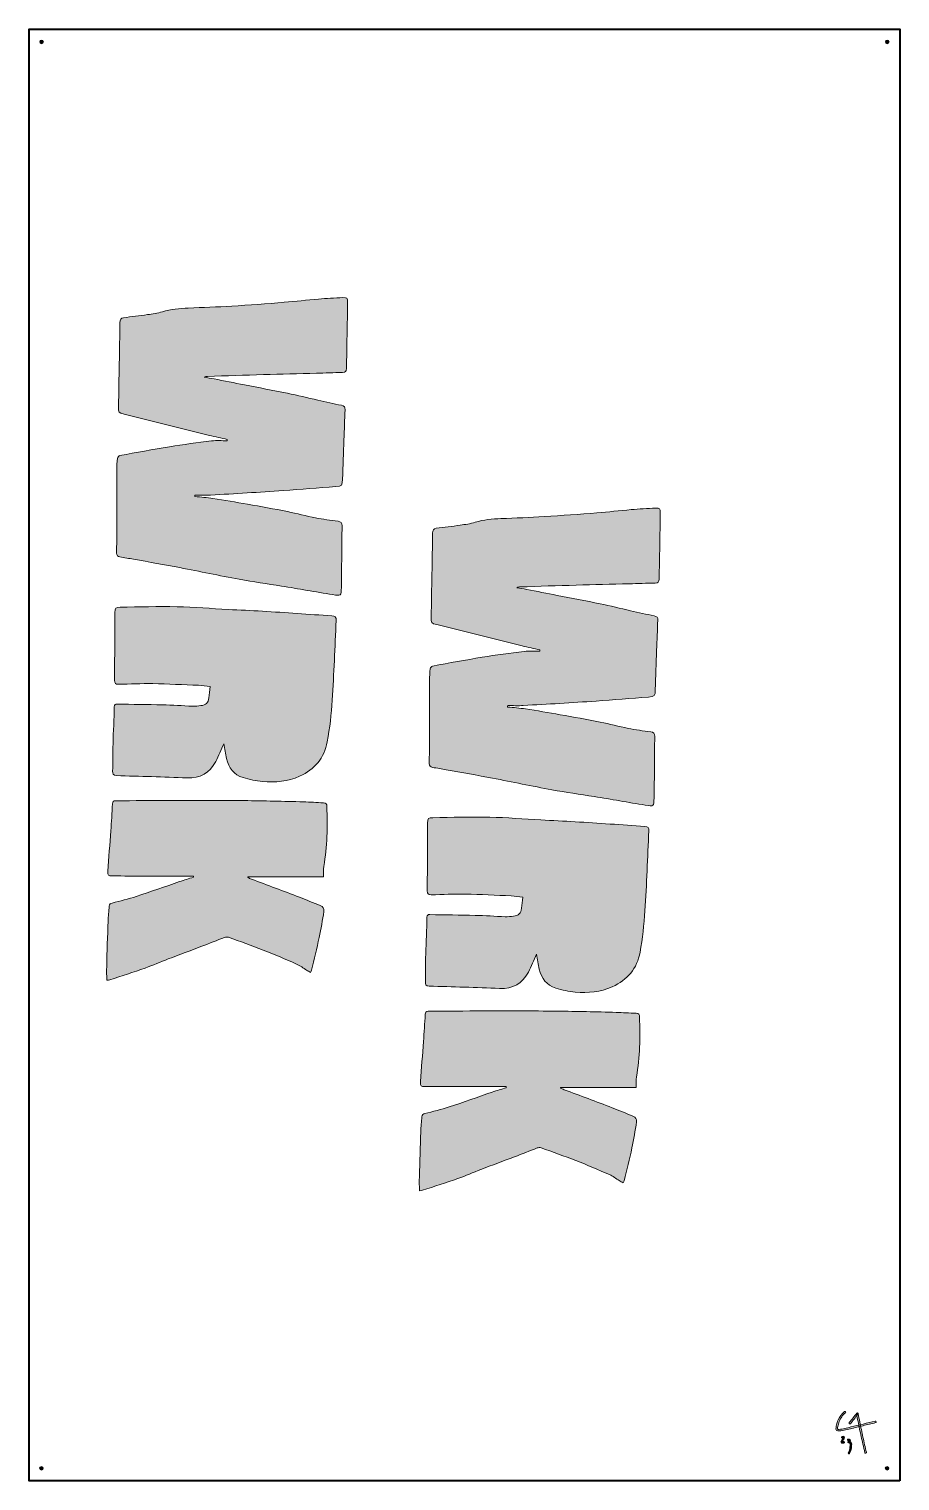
# Model space of a CAD drawing. Header units: millimetres. Extents: x 0 to 1200, y -2000 to 0.
import ezdxf

# ---------------------------------------------------------------- set-up
doc = ezdxf.new("R2010")
doc.units = ezdxf.units.MM
doc.header["$MEASUREMENT"] = 0
for name, color, linetype, lineweight in [('2023-007', 7, 'Continuous', 0), ('Bounding Box', 7, 'Continuous', 0), ('Screws', 7, 'Continuous', 0)]:
    doc.layers.add(name, color=color, linetype=linetype, lineweight=lineweight)

# ---------------------------------------------------------------- blocks, each defined once
blk = doc.blocks.new('Block_0')
at = {"layer": '2023-007', "true_color": 0x000000, "transparency": 33554687}
h = blk.add_hatch(color=18, dxfattribs=at)
h.dxf.hatch_style = 2
edge = h.paths.add_edge_path()
edge.add_spline(control_points=[(273.4, -565.5), (265.1, -563.6), (256.9, -562), (248.7, -559.9), (209.5, -550.2), (170.4, -540.5), (131.3, -530.6), (123.5, -528.6), (123.4, -528.5), (123.5, -520.5), (123.7, -500.6), (124.1, -480.8), (124.5, -460.9), (124.8, -442.1), (125.3, -423.4), (125.5, -404.6), (125.5, -400.7), (126.8, -398.4), (130.5, -397.9), (141.4, -396.4), (152.4, -395.2), (163.4, -393.6), (170.3, -392.6), (177.4, -391.7), (184, -389.6), (195.7, -386), (207.6, -385.1), (219.6, -384.6), (239.5, -383.7), (259.5, -383), (279.4, -381.8), (303.5, -380.3), (327.7, -378.6), (351.8, -376.6), (367.5, -375.4), (383.1, -373.5), (398.8, -372.2), (410, -371.2), (421.3, -370.6), (432.5, -370.1), (438.4, -369.9), (439.3, -370.8), (439.2, -376.5), (438.7, -407), (438.1, -437.5), (437.5, -468), (437.5, -471.6), (436.1, -473.3), (432.1, -473.3), (420.1, -473.5), (408.1, -474), (396.1, -474.3), (371.8, -475), (347.5, -475.5), (323.2, -476.2), (297.5, -477), (271.8, -477.8), (246.1, -478.7), (244.6, -478.7), (243.1, -478.9), (241.5, -479.7), (246, -480.5), (250.6, -481.2), (255.1, -482.1), (269, -484.8), (283, -487.6), (297, -490.3), (316.7, -494.2), (336.4, -497.9), (356.1, -501.9), (370.2, -504.8), (384.2, -508.2), (398.2, -511.4), (409.1, -513.8), (419.9, -516.4), (430.7, -518.5), (434.6, -519.2), (435.8, -521), (435.7, -524.5), (435.1, -538.3), (434.6, -552.1), (434.1, -566), (433.4, -584), (432.7, -602), (432.1, -620.1), (431.8, -629.2), (431.7, -629.6), (422.8, -630.3), (398.7, -632.3), (374.7, -634.3), (350.6, -635.9), (317.2, -638.2), (283.8, -640.2), (250.4, -642.1), (243.2, -642.5), (236, -642.1), (228.8, -642.1), (228.8, -642.8), (228.8, -643.5), (228.8, -644.1), (237, -645), (245.4, -645.5), (253.6, -646.7), (269.4, -649.1), (285.3, -651.9), (301, -654.7), (319.5, -658), (338, -661.2), (356.4, -664.9), (369.3, -667.5), (382, -671), (394.9, -673.5), (405.2, -675.5), (415.6, -676.9), (426, -678.2), (430.1, -678.8), (431.6, -680.4), (431.5, -684.6), (431.1, -712.9), (431, -741.2), (430.5, -769.4), (430.3, -781.2), (429.9, -781.2), (418.5, -779.3), (394.9, -775.4), (371.5, -771.3), (347.9, -767.4), (328.5, -764.2), (309, -761.7), (289.7, -758.1), (262.4, -753.1), (235.3, -747.3), (208.1, -742.1), (186.8, -738.1), (165.6, -734.4), (144.3, -730.5), (138, -729.4), (131.6, -728.3), (125.2, -727.3), (122.2, -726.8), (120.9, -725.1), (120.9, -722.1), (121, -683.9), (120.9, -645.7), (121.1, -607.5), (121.1, -602.1), (121.5, -596.7), (122.1, -591.3), (122.3, -589.9), (124.1, -588), (125.4, -587.7), (148.1, -583.5), (170.8, -579.3), (193.6, -575.6), (212.9, -572.5), (232.2, -569.8), (251.6, -567.5), (258.6, -566.6), (265.9, -567.3), (273.1, -567.3), (273.2, -566.7), (273.3, -566.1), (273.4, -565.5)], knot_values=[0, 0, 0, 0, 1, 1, 1, 2, 2, 2, 3, 3, 3, 4, 4, 4, 5, 5, 5, 6, 6, 6, 7, 7, 7, 8, 8, 8, 9, 9, 9, 10, 10, 10, 11, 11, 11, 12, 12, 12, 13, 13, 13, 14, 14, 14, 15, 15, 15, 16, 16, 16, 17, 17, 17, 18, 18, 18, 19, 19, 19, 20, 20, 20, 21, 21, 21, 22, 22, 22, 23, 23, 23, 24, 24, 24, 25, 25, 25, 26, 26, 26, 27, 27, 27, 28, 28, 28, 29, 29, 29, 30, 30, 30, 31, 31, 31, 32, 32, 32, 33, 33, 33, 34, 34, 34, 35, 35, 35, 36, 36, 36, 37, 37, 37, 38, 38, 38, 39, 39, 39, 40, 40, 40, 41, 41, 41, 42, 42, 42, 43, 43, 43, 44, 44, 44, 45, 45, 45, 46, 46, 46, 47, 47, 47, 48, 48, 48, 49, 49, 49, 50, 50, 50, 51, 51, 51, 52, 52, 52, 53, 53, 53, 54, 54, 54, 54], degree=3, periodic=0)
h = blk.add_hatch(color=18, dxfattribs=at)
h.dxf.hatch_style = 2
edge = h.paths.add_edge_path()
edge.add_spline(control_points=[(268.5, -984.6), (264.7, -993.1), (261.5, -1001.3), (257.4, -1009.1), (249.1, -1025), (236, -1032.6), (217.7, -1031.8), (185.3, -1030.3), (152.9, -1029.5), (120.5, -1028.6), (115.9, -1028.5), (115.4, -1025.8), (115.4, -1022.4), (115.5, -1009.8), (115.6, -997.2), (115.9, -984.6), (116.4, -967.6), (117.2, -950.6), (117.7, -933.7), (117.8, -930.6), (118.9, -929.9), (121.8, -930), (142.5, -930.4), (163.2, -930.6), (184, -931.1), (197.8, -931.5), (211.5, -932.4), (225.3, -932.9), (229.2, -933.1), (233.1, -932.6), (237, -932.2), (243.9, -931.3), (247, -928.3), (248, -921.3), (248.8, -916.4), (249.2, -911.5), (249.9, -905.9), (244.3, -905.3), (239, -904.5), (233.7, -904.2), (212.7, -903.3), (191.7, -902.3), (170.7, -901.9), (155, -901.7), (139.2, -902.3), (123.5, -902.8), (119.3, -902.9), (118, -901.4), (118, -897.3), (118.2, -866.2), (118.3, -835.1), (118.5, -803.9), (118.5, -797.4), (119.3, -796.6), (125.8, -796.5), (151.9, -796.2), (178, -795.3), (204.1, -795.9), (227.7, -796.3), (251.2, -798.4), (274.7, -799.7), (290.4, -800.5), (306.2, -801.1), (321.9, -802.1), (353.8, -804.1), (385.7, -806.4), (417.6, -808.5), (421.9, -808.8), (423.6, -810.3), (423.4, -814.8), (421.5, -851.5), (420.3, -888.2), (418, -924.7), (416.8, -943.9), (414.4, -963.1), (411.1, -981.9), (407.2, -1004.4), (393.7, -1019.9), (373, -1029.4), (356.6, -1036.8), (339.4, -1038.3), (321.9, -1036.7), (312.9, -1035.9), (303.9, -1033.9), (295.2, -1031.3), (282.3, -1027.5), (275.4, -1017.7), (272.3, -1005.2), (270.7, -998.5), (269.8, -991.7), (268.5, -984.6)], knot_values=[0, 0, 0, 0, 1, 1, 1, 2, 2, 2, 3, 3, 3, 4, 4, 4, 5, 5, 5, 6, 6, 6, 7, 7, 7, 8, 8, 8, 9, 9, 9, 10, 10, 10, 11, 11, 11, 12, 12, 12, 13, 13, 13, 14, 14, 14, 15, 15, 15, 16, 16, 16, 17, 17, 17, 18, 18, 18, 19, 19, 19, 20, 20, 20, 21, 21, 21, 22, 22, 22, 23, 23, 23, 24, 24, 24, 25, 25, 25, 26, 26, 26, 27, 27, 27, 28, 28, 28, 29, 29, 29, 30, 30, 30, 30], degree=3, periodic=0)
h = blk.add_hatch(color=18, dxfattribs=at)
h.dxf.hatch_style = 2
edge = h.paths.add_edge_path()
edge.add_spline(control_points=[(406.1, -1168), (370.9, -1168), (336.3, -1168), (301.8, -1168), (301.7, -1168.3), (301.6, -1168.6), (301.5, -1168.9), (303.3, -1169.7), (304.9, -1170.5), (306.7, -1171.2), (328.7, -1179.5), (350.7, -1187.6), (372.7, -1196), (382.4, -1199.7), (391.8, -1203.8), (401.5, -1207.6), (405.2, -1209.1), (407.1, -1211.8), (406.4, -1215.7), (404.5, -1227.6), (402.6, -1239.6), (400, -1251.5), (396.8, -1266.6), (392.9, -1281.6), (389.3, -1296.6), (389.1, -1297.4), (388.6, -1298.2), (388.1, -1299.6), (386.1, -1298.5), (384.3, -1297.5), (382.6, -1296.5), (378, -1293.7), (373.7, -1290.3), (368.9, -1288.2), (353.7, -1281.5), (338.4, -1275), (322.9, -1268.9), (307, -1262.7), (290.9, -1257), (274.9, -1251.2), (273.3, -1250.7), (271.2, -1250.9), (269.7, -1251.5), (259.2, -1255.4), (248.7, -1259.6), (238.3, -1263.6), (222.8, -1269.5), (207.4, -1275.2), (192, -1281.1), (181.3, -1285.2), (170.9, -1289.9), (160.2, -1293.6), (144.1, -1299.3), (127.8, -1304.5), (111.6, -1309.8), (110.3, -1310.2), (108.9, -1310.2), (107.2, -1310.5), (107.2, -1303.8), (107, -1297.5), (107.2, -1291.3), (107.7, -1270.5), (108.3, -1249.8), (109.1, -1229.1), (109.3, -1222.2), (110.2, -1215.3), (110.5, -1208.4), (110.6, -1205.4), (112.4, -1204.8), (114.7, -1204.1), (125.8, -1201.2), (137.1, -1198.6), (148, -1195), (168, -1188.5), (187.7, -1181.4), (207.6, -1174.6), (213.9, -1172.4), (220.3, -1170.5), (226.7, -1168.5), (226.7, -1168), (226.7, -1167.5), (226.7, -1167), (219, -1167), (211.4, -1167), (203.8, -1167), (174.3, -1167), (144.9, -1166.9), (115.4, -1166.8), (108.7, -1166.8), (108.4, -1166.7), (108.9, -1160), (110, -1141.6), (111.5, -1123.2), (112.8, -1104.8), (113.7, -1092.3), (114.5, -1079.9), (115.2, -1067.5), (115.4, -1064.5), (116, -1063.3), (119.3, -1063.2), (144.8, -1063.2), (170.3, -1062.7), (195.9, -1062.7), (229.5, -1062.6), (263.1, -1062.7), (296.7, -1063), (323.9, -1063.3), (351, -1064), (378.2, -1064.7), (387.4, -1064.9), (396.5, -1065.7), (405.7, -1066), (409.3, -1066.2), (410.5, -1067.7), (410.6, -1071.4), (411.2, -1098.9), (411.4, -1126.3), (406.2, -1153.6), (405.3, -1158.2), (406.1, -1163.1), (406.1, -1168)], knot_values=[0, 0, 0, 0, 1, 1, 1, 2, 2, 2, 3, 3, 3, 4, 4, 4, 5, 5, 5, 6, 6, 6, 7, 7, 7, 8, 8, 8, 9, 9, 9, 10, 10, 10, 11, 11, 11, 12, 12, 12, 13, 13, 13, 14, 14, 14, 15, 15, 15, 16, 16, 16, 17, 17, 17, 18, 18, 18, 19, 19, 19, 20, 20, 20, 21, 21, 21, 22, 22, 22, 23, 23, 23, 24, 24, 24, 25, 25, 25, 26, 26, 26, 27, 27, 27, 28, 28, 28, 29, 29, 29, 30, 30, 30, 31, 31, 31, 32, 32, 32, 33, 33, 33, 34, 34, 34, 35, 35, 35, 36, 36, 36, 37, 37, 37, 38, 38, 38, 39, 39, 39, 40, 40, 40, 40], degree=3, periodic=0)
at = {"layer": '2023-007'}
for points, knots in [([(273.4, -565.5), (265.1, -563.6), (256.9, -562), (248.7, -559.9), (209.5, -550.2), (170.4, -540.5), (131.3, -530.6), (123.5, -528.6), (123.4, -528.5), (123.5, -520.5), (123.7, -500.6), (124.1, -480.8), (124.5, -460.9), (124.8, -442.1), (125.3, -423.4), (125.5, -404.6), (125.5, -400.7), (126.8, -398.4), (130.5, -397.9), (141.4, -396.4), (152.4, -395.2), (163.4, -393.6), (170.3, -392.6), (177.4, -391.7), (184, -389.6), (195.7, -386), (207.6, -385.1), (219.6, -384.6), (239.5, -383.7), (259.5, -383), (279.4, -381.8), (303.5, -380.3), (327.7, -378.6), (351.8, -376.6), (367.5, -375.4), (383.1, -373.5), (398.8, -372.2), (410, -371.2), (421.3, -370.6), (432.5, -370.1), (438.4, -369.9), (439.3, -370.8), (439.2, -376.5), (438.7, -407), (438.1, -437.5), (437.5, -468), (437.5, -471.6), (436.1, -473.3), (432.1, -473.3), (420.1, -473.5), (408.1, -474), (396.1, -474.3), (371.8, -475), (347.5, -475.5), (323.2, -476.2), (297.5, -477), (271.8, -477.8), (246.1, -478.7), (244.6, -478.7), (243.1, -478.9), (241.5, -479.7), (246, -480.5), (250.6, -481.2), (255.1, -482.1), (269, -484.8), (283, -487.6), (297, -490.3), (316.7, -494.2), (336.4, -497.9), (356.1, -501.9), (370.2, -504.8), (384.2, -508.2), (398.2, -511.4), (409.1, -513.8), (419.9, -516.4), (430.7, -518.5), (434.6, -519.2), (435.8, -521), (435.7, -524.5), (435.1, -538.3), (434.6, -552.1), (434.1, -566), (433.4, -584), (432.7, -602), (432.1, -620.1), (431.8, -629.2), (431.7, -629.6), (422.8, -630.3), (398.7, -632.3), (374.7, -634.3), (350.6, -635.9), (317.2, -638.2), (283.8, -640.2), (250.4, -642.1), (243.2, -642.5), (236, -642.1), (228.8, -642.1), (228.8, -642.8), (228.8, -643.5), (228.8, -644.1), (237, -645), (245.4, -645.5), (253.6, -646.7), (269.4, -649.1), (285.3, -651.9), (301, -654.7), (319.5, -658), (338, -661.2), (356.4, -664.9), (369.3, -667.5), (382, -671), (394.9, -673.5), (405.2, -675.5), (415.6, -676.9), (426, -678.2), (430.1, -678.8), (431.6, -680.4), (431.5, -684.6), (431.1, -712.9), (431, -741.2), (430.5, -769.4), (430.3, -781.2), (429.9, -781.2), (418.5, -779.3), (394.9, -775.4), (371.5, -771.3), (347.9, -767.4), (328.5, -764.2), (309, -761.7), (289.7, -758.1), (262.4, -753.1), (235.3, -747.3), (208.1, -742.1), (186.8, -738.1), (165.6, -734.4), (144.3, -730.5), (138, -729.4), (131.6, -728.3), (125.2, -727.3), (122.2, -726.8), (120.9, -725.1), (120.9, -722.1), (121, -683.9), (120.9, -645.7), (121.1, -607.5), (121.1, -602.1), (121.5, -596.7), (122.1, -591.3), (122.3, -589.9), (124.1, -588), (125.4, -587.7), (148.1, -583.5), (170.8, -579.3), (193.6, -575.6), (212.9, -572.5), (232.2, -569.8), (251.6, -567.5), (258.6, -566.6), (265.9, -567.3), (273.1, -567.3), (273.2, -566.7), (273.3, -566.1), (273.4, -565.5)], [0, 0, 0, 0, 1, 1, 1, 2, 2, 2, 3, 3, 3, 4, 4, 4, 5, 5, 5, 6, 6, 6, 7, 7, 7, 8, 8, 8, 9, 9, 9, 10, 10, 10, 11, 11, 11, 12, 12, 12, 13, 13, 13, 14, 14, 14, 15, 15, 15, 16, 16, 16, 17, 17, 17, 18, 18, 18, 19, 19, 19, 20, 20, 20, 21, 21, 21, 22, 22, 22, 23, 23, 23, 24, 24, 24, 25, 25, 25, 26, 26, 26, 27, 27, 27, 28, 28, 28, 29, 29, 29, 30, 30, 30, 31, 31, 31, 32, 32, 32, 33, 33, 33, 34, 34, 34, 35, 35, 35, 36, 36, 36, 37, 37, 37, 38, 38, 38, 39, 39, 39, 40, 40, 40, 41, 41, 41, 42, 42, 42, 43, 43, 43, 44, 44, 44, 45, 45, 45, 46, 46, 46, 47, 47, 47, 48, 48, 48, 49, 49, 49, 50, 50, 50, 51, 51, 51, 52, 52, 52, 53, 53, 53, 54, 54, 54, 54]), ([(268.5, -984.6), (264.7, -993.1), (261.5, -1001.3), (257.4, -1009.1), (249.1, -1025), (236, -1032.6), (217.7, -1031.8), (185.3, -1030.3), (152.9, -1029.5), (120.5, -1028.6), (115.9, -1028.5), (115.4, -1025.8), (115.4, -1022.4), (115.5, -1009.8), (115.6, -997.2), (115.9, -984.6), (116.4, -967.6), (117.2, -950.6), (117.7, -933.7), (117.8, -930.6), (118.9, -929.9), (121.8, -930), (142.5, -930.4), (163.2, -930.6), (184, -931.1), (197.8, -931.5), (211.5, -932.4), (225.3, -932.9), (229.2, -933.1), (233.1, -932.6), (237, -932.2), (243.9, -931.3), (247, -928.3), (248, -921.3), (248.8, -916.4), (249.2, -911.5), (249.9, -905.9), (244.3, -905.3), (239, -904.5), (233.7, -904.2), (212.7, -903.3), (191.7, -902.3), (170.7, -901.9), (155, -901.7), (139.2, -902.3), (123.5, -902.8), (119.3, -902.9), (118, -901.4), (118, -897.3), (118.2, -866.2), (118.3, -835.1), (118.5, -803.9), (118.5, -797.4), (119.3, -796.6), (125.8, -796.5), (151.9, -796.2), (178, -795.3), (204.1, -795.9), (227.7, -796.3), (251.2, -798.4), (274.7, -799.7), (290.4, -800.5), (306.2, -801.1), (321.9, -802.1), (353.8, -804.1), (385.7, -806.4), (417.6, -808.5), (421.9, -808.8), (423.6, -810.3), (423.4, -814.8), (421.5, -851.5), (420.3, -888.2), (418, -924.7), (416.8, -943.9), (414.4, -963.1), (411.1, -981.9), (407.2, -1004.4), (393.7, -1019.9), (373, -1029.4), (356.6, -1036.8), (339.4, -1038.3), (321.9, -1036.7), (312.9, -1035.9), (303.9, -1033.9), (295.2, -1031.3), (282.3, -1027.5), (275.4, -1017.7), (272.3, -1005.2), (270.7, -998.5), (269.8, -991.7), (268.5, -984.6)], [0, 0, 0, 0, 1, 1, 1, 2, 2, 2, 3, 3, 3, 4, 4, 4, 5, 5, 5, 6, 6, 6, 7, 7, 7, 8, 8, 8, 9, 9, 9, 10, 10, 10, 11, 11, 11, 12, 12, 12, 13, 13, 13, 14, 14, 14, 15, 15, 15, 16, 16, 16, 17, 17, 17, 18, 18, 18, 19, 19, 19, 20, 20, 20, 21, 21, 21, 22, 22, 22, 23, 23, 23, 24, 24, 24, 25, 25, 25, 26, 26, 26, 27, 27, 27, 28, 28, 28, 29, 29, 29, 30, 30, 30, 30]), ([(406.1, -1168), (370.9, -1168), (336.3, -1168), (301.8, -1168), (301.7, -1168.3), (301.6, -1168.6), (301.5, -1168.9), (303.3, -1169.7), (304.9, -1170.5), (306.7, -1171.2), (328.7, -1179.5), (350.7, -1187.6), (372.7, -1196), (382.4, -1199.7), (391.8, -1203.8), (401.5, -1207.6), (405.2, -1209.1), (407.1, -1211.8), (406.4, -1215.7), (404.5, -1227.6), (402.6, -1239.6), (400, -1251.5), (396.8, -1266.6), (392.9, -1281.6), (389.3, -1296.6), (389.1, -1297.4), (388.6, -1298.2), (388.1, -1299.6), (386.1, -1298.5), (384.3, -1297.5), (382.6, -1296.5), (378, -1293.7), (373.7, -1290.3), (368.9, -1288.2), (353.7, -1281.5), (338.4, -1275), (322.9, -1268.9), (307, -1262.7), (290.9, -1257), (274.9, -1251.2), (273.3, -1250.7), (271.2, -1250.9), (269.7, -1251.5), (259.2, -1255.4), (248.7, -1259.6), (238.3, -1263.6), (222.8, -1269.5), (207.4, -1275.2), (192, -1281.1), (181.3, -1285.2), (170.9, -1289.9), (160.2, -1293.6), (144.1, -1299.3), (127.8, -1304.5), (111.6, -1309.8), (110.3, -1310.2), (108.9, -1310.2), (107.2, -1310.5), (107.2, -1303.8), (107, -1297.5), (107.2, -1291.3), (107.7, -1270.5), (108.3, -1249.8), (109.1, -1229.1), (109.3, -1222.2), (110.2, -1215.3), (110.5, -1208.4), (110.6, -1205.4), (112.4, -1204.8), (114.7, -1204.1), (125.8, -1201.2), (137.1, -1198.6), (148, -1195), (168, -1188.5), (187.7, -1181.4), (207.6, -1174.6), (213.9, -1172.4), (220.3, -1170.5), (226.7, -1168.5), (226.7, -1168), (226.7, -1167.5), (226.7, -1167), (219, -1167), (211.4, -1167), (203.8, -1167), (174.3, -1167), (144.9, -1166.9), (115.4, -1166.8), (108.7, -1166.8), (108.4, -1166.7), (108.9, -1160), (110, -1141.6), (111.5, -1123.2), (112.8, -1104.8), (113.7, -1092.3), (114.5, -1079.9), (115.2, -1067.5), (115.4, -1064.5), (116, -1063.3), (119.3, -1063.2), (144.8, -1063.2), (170.3, -1062.7), (195.9, -1062.7), (229.5, -1062.6), (263.1, -1062.7), (296.7, -1063), (323.9, -1063.3), (351, -1064), (378.2, -1064.7), (387.4, -1064.9), (396.5, -1065.7), (405.7, -1066), (409.3, -1066.2), (410.5, -1067.7), (410.6, -1071.4), (411.2, -1098.9), (411.4, -1126.3), (406.2, -1153.6), (405.3, -1158.2), (406.1, -1163.1), (406.1, -1168)], [0, 0, 0, 0, 1, 1, 1, 2, 2, 2, 3, 3, 3, 4, 4, 4, 5, 5, 5, 6, 6, 6, 7, 7, 7, 8, 8, 8, 9, 9, 9, 10, 10, 10, 11, 11, 11, 12, 12, 12, 13, 13, 13, 14, 14, 14, 15, 15, 15, 16, 16, 16, 17, 17, 17, 18, 18, 18, 19, 19, 19, 20, 20, 20, 21, 21, 21, 22, 22, 22, 23, 23, 23, 24, 24, 24, 25, 25, 25, 26, 26, 26, 27, 27, 27, 28, 28, 28, 29, 29, 29, 30, 30, 30, 31, 31, 31, 32, 32, 32, 33, 33, 33, 34, 34, 34, 35, 35, 35, 36, 36, 36, 37, 37, 37, 38, 38, 38, 39, 39, 39, 40, 40, 40, 40])]:
    blk.add_open_spline(points, degree=3, knots=knots, dxfattribs=at)
blk = doc.blocks.new('Block_1')
at = {"layer": '2023-007', "true_color": 0x000000, "transparency": 33554687}
h = blk.add_hatch(color=18, dxfattribs=at)
h.dxf.hatch_style = 2
edge = h.paths.add_edge_path()
edge.add_spline(control_points=[(704.2, -855.5), (696, -853.6), (687.7, -852), (679.5, -849.9), (640.4, -840.2), (601.3, -830.4), (562.2, -820.6), (554.4, -818.6), (554.3, -818.4), (554.3, -810.4), (554.6, -790.6), (554.9, -770.8), (555.3, -750.9), (555.6, -732.1), (556.1, -713.3), (556.3, -694.5), (556.3, -690.7), (557.6, -688.4), (561.3, -687.9), (572.3, -686.4), (583.3, -685.2), (594.2, -683.6), (601.2, -682.6), (608.2, -681.7), (614.9, -679.6), (626.5, -676), (638.4, -675.1), (650.4, -674.5), (670.4, -673.7), (690.3, -673), (710.3, -671.8), (734.4, -670.3), (758.5, -668.5), (782.6, -666.6), (798.3, -665.4), (813.9, -663.5), (829.6, -662.2), (840.9, -661.2), (852.1, -660.5), (863.4, -660.1), (869.3, -659.9), (870.1, -660.8), (870, -666.5), (869.5, -697), (868.9, -727.5), (868.4, -758), (868.3, -761.6), (866.9, -763.3), (863, -763.3), (851, -763.5), (839, -764), (826.9, -764.3), (802.6, -765), (778.3, -765.5), (754, -766.2), (728.3, -766.9), (702.6, -767.8), (677, -768.7), (675.5, -768.7), (674, -768.8), (672.4, -769.7), (676.9, -770.5), (681.4, -771.2), (685.9, -772.1), (699.9, -774.8), (713.8, -777.6), (727.8, -780.3), (747.5, -784.2), (767.3, -787.9), (787, -791.9), (801, -794.8), (815, -798.2), (829.1, -801.4), (839.9, -803.8), (850.7, -806.4), (861.6, -808.5), (865.4, -809.2), (866.7, -811), (866.5, -814.5), (866, -828.3), (865.4, -842.1), (864.9, -855.9), (864.3, -874), (863.5, -892), (863, -910), (862.7, -919.2), (862.5, -919.6), (853.6, -920.3), (829.6, -922.2), (805.5, -924.3), (781.4, -925.9), (748, -928.2), (714.6, -930.1), (681.2, -932), (674, -932.5), (666.8, -932.1), (659.7, -932.1), (659.6, -932.8), (659.6, -933.4), (659.6, -934.1), (667.9, -934.9), (676.2, -935.5), (684.4, -936.7), (700.3, -939.1), (716.1, -941.9), (731.9, -944.7), (750.3, -947.9), (768.8, -951.2), (787.2, -954.9), (800.1, -957.5), (812.8, -960.9), (825.7, -963.5), (836, -965.5), (846.4, -966.9), (856.8, -968.2), (860.9, -968.8), (862.4, -970.4), (862.3, -974.6), (861.9, -1002.9), (861.9, -1031.1), (861.4, -1059.4), (861.1, -1071.2), (860.8, -1071.2), (849.3, -1069.3), (825.8, -1065.4), (802.3, -1061.2), (778.8, -1057.4), (759.4, -1054.2), (739.9, -1051.7), (720.5, -1048.1), (693.3, -1043.1), (666.1, -1037.3), (638.9, -1032.1), (617.7, -1028.1), (596.4, -1024.4), (575.1, -1020.5), (568.8, -1019.4), (562.4, -1018.3), (556.1, -1017.3), (553, -1016.8), (551.7, -1015.1), (551.7, -1012.1), (551.8, -973.9), (551.8, -935.7), (551.9, -897.5), (551.9, -892.1), (552.3, -886.6), (553, -881.3), (553.1, -879.9), (554.9, -877.9), (556.3, -877.7), (579, -873.5), (601.7, -869.2), (624.5, -865.6), (643.7, -862.4), (663, -859.8), (682.4, -857.4), (689.5, -856.6), (696.7, -857.3), (703.9, -857.3), (704, -856.7), (704.1, -856.1), (704.2, -855.5)], knot_values=[0, 0, 0, 0, 1, 1, 1, 2, 2, 2, 3, 3, 3, 4, 4, 4, 5, 5, 5, 6, 6, 6, 7, 7, 7, 8, 8, 8, 9, 9, 9, 10, 10, 10, 11, 11, 11, 12, 12, 12, 13, 13, 13, 14, 14, 14, 15, 15, 15, 16, 16, 16, 17, 17, 17, 18, 18, 18, 19, 19, 19, 20, 20, 20, 21, 21, 21, 22, 22, 22, 23, 23, 23, 24, 24, 24, 25, 25, 25, 26, 26, 26, 27, 27, 27, 28, 28, 28, 29, 29, 29, 30, 30, 30, 31, 31, 31, 32, 32, 32, 33, 33, 33, 34, 34, 34, 35, 35, 35, 36, 36, 36, 37, 37, 37, 38, 38, 38, 39, 39, 39, 40, 40, 40, 41, 41, 41, 42, 42, 42, 43, 43, 43, 44, 44, 44, 45, 45, 45, 46, 46, 46, 47, 47, 47, 48, 48, 48, 49, 49, 49, 50, 50, 50, 51, 51, 51, 52, 52, 52, 53, 53, 53, 54, 54, 54, 54], degree=3, periodic=0)
h = blk.add_hatch(color=18, dxfattribs=at)
h.dxf.hatch_style = 2
edge = h.paths.add_edge_path()
edge.add_spline(control_points=[(699.3, -1274.6), (695.5, -1283.1), (692.3, -1291.3), (688.2, -1299.1), (679.9, -1315), (666.9, -1322.5), (648.6, -1321.7), (616.2, -1320.3), (583.8, -1319.5), (551.3, -1318.6), (546.7, -1318.5), (546.2, -1315.8), (546.3, -1312.4), (546.4, -1299.8), (546.4, -1287.2), (546.8, -1274.5), (547.2, -1257.6), (548, -1240.6), (548.5, -1223.6), (548.6, -1220.6), (549.8, -1219.9), (552.6, -1220), (573.4, -1220.4), (594.1, -1220.6), (614.8, -1221.1), (628.6, -1221.4), (642.4, -1222.4), (656.2, -1222.9), (660, -1223), (664, -1222.6), (667.8, -1222.1), (674.7, -1221.3), (677.8, -1218.3), (678.9, -1211.3), (679.6, -1206.4), (680.1, -1201.5), (680.7, -1195.9), (675.1, -1195.3), (669.8, -1194.4), (664.5, -1194.2), (643.5, -1193.3), (622.5, -1192.2), (601.5, -1191.9), (585.8, -1191.6), (570, -1192.3), (554.3, -1192.8), (550.1, -1192.9), (548.8, -1191.3), (548.8, -1187.3), (549.1, -1156.2), (549.1, -1125), (549.3, -1093.9), (549.4, -1087.4), (550.2, -1086.6), (556.6, -1086.5), (582.7, -1086.2), (608.9, -1085.3), (635, -1085.8), (658.5, -1086.3), (682, -1088.4), (705.5, -1089.6), (721.3, -1090.5), (737, -1091.1), (752.8, -1092.1), (784.7, -1094.1), (816.6, -1096.4), (848.5, -1098.5), (852.8, -1098.7), (854.4, -1100.3), (854.2, -1104.8), (852.4, -1141.5), (851.2, -1178.1), (848.8, -1214.7), (847.6, -1233.9), (845.3, -1253), (842, -1271.9), (838.1, -1294.4), (824.5, -1309.9), (803.8, -1319.4), (787.5, -1326.8), (770.2, -1328.3), (752.8, -1326.7), (743.8, -1325.9), (734.7, -1323.9), (726, -1321.3), (713.2, -1317.5), (706.3, -1307.7), (703.2, -1295.2), (701.5, -1288.5), (700.6, -1281.7), (699.3, -1274.6)], knot_values=[0, 0, 0, 0, 1, 1, 1, 2, 2, 2, 3, 3, 3, 4, 4, 4, 5, 5, 5, 6, 6, 6, 7, 7, 7, 8, 8, 8, 9, 9, 9, 10, 10, 10, 11, 11, 11, 12, 12, 12, 13, 13, 13, 14, 14, 14, 15, 15, 15, 16, 16, 16, 17, 17, 17, 18, 18, 18, 19, 19, 19, 20, 20, 20, 21, 21, 21, 22, 22, 22, 23, 23, 23, 24, 24, 24, 25, 25, 25, 26, 26, 26, 27, 27, 27, 28, 28, 28, 29, 29, 29, 30, 30, 30, 30], degree=3, periodic=0)
h = blk.add_hatch(color=18, dxfattribs=at)
h.dxf.hatch_style = 2
edge = h.paths.add_edge_path()
edge.add_spline(control_points=[(836.9, -1458), (801.7, -1458), (767.2, -1458), (732.6, -1458), (732.5, -1458.3), (732.5, -1458.6), (732.4, -1458.9), (734.1, -1459.6), (735.8, -1460.5), (737.5, -1461.2), (759.5, -1469.4), (781.6, -1477.6), (803.5, -1486), (813.2, -1489.7), (822.7, -1493.8), (832.3, -1497.6), (836, -1499.1), (837.9, -1501.7), (837.3, -1505.6), (835.3, -1517.6), (833.4, -1529.6), (830.9, -1541.5), (827.6, -1556.6), (823.8, -1571.5), (820.1, -1586.6), (819.9, -1587.4), (819.5, -1588.2), (818.9, -1589.5), (817, -1588.5), (815.1, -1587.5), (813.4, -1586.5), (808.8, -1583.7), (804.6, -1580.3), (799.8, -1578.2), (784.5, -1571.5), (769.2, -1565), (753.7, -1558.9), (737.8, -1552.7), (721.8, -1547), (705.7, -1541.2), (704.2, -1540.7), (702.1, -1540.9), (700.5, -1541.5), (690, -1545.4), (679.6, -1549.6), (669.1, -1553.6), (653.7, -1559.5), (638.2, -1565.2), (622.8, -1571.1), (612.2, -1575.2), (601.8, -1579.8), (591, -1583.6), (574.9, -1589.3), (558.6, -1594.5), (542.4, -1599.8), (541.1, -1600.2), (539.8, -1600.2), (538, -1600.4), (538, -1593.8), (537.8, -1587.5), (538, -1581.3), (538.6, -1560.5), (539.2, -1539.8), (539.9, -1519.1), (540.2, -1512.2), (541, -1505.3), (541.3, -1498.4), (541.4, -1495.4), (543.2, -1494.7), (545.6, -1494.1), (556.7, -1491.2), (567.9, -1488.6), (578.9, -1485), (598.8, -1478.5), (618.6, -1471.4), (638.4, -1464.5), (644.7, -1462.4), (651.2, -1460.5), (657.6, -1458.5), (657.5, -1458), (657.5, -1457.5), (657.5, -1457), (649.9, -1457), (642.2, -1457), (634.6, -1457), (605.2, -1457), (575.7, -1456.9), (546.3, -1456.8), (539.5, -1456.8), (539.3, -1456.7), (539.7, -1450), (540.9, -1431.6), (542.3, -1413.2), (543.6, -1394.8), (544.5, -1382.3), (545.4, -1369.9), (546, -1357.5), (546.2, -1354.5), (546.8, -1353.2), (550.2, -1353.2), (575.7, -1353.1), (601.2, -1352.7), (626.7, -1352.7), (660.3, -1352.6), (693.9, -1352.6), (727.5, -1353), (754.7, -1353.3), (781.9, -1354), (809.1, -1354.7), (818.2, -1354.9), (827.3, -1355.7), (836.5, -1356), (840.1, -1356.2), (841.3, -1357.7), (841.4, -1361.3), (842, -1388.9), (842.3, -1416.3), (837, -1443.6), (836.1, -1448.1), (836.9, -1453), (836.9, -1458)], knot_values=[0, 0, 0, 0, 1, 1, 1, 2, 2, 2, 3, 3, 3, 4, 4, 4, 5, 5, 5, 6, 6, 6, 7, 7, 7, 8, 8, 8, 9, 9, 9, 10, 10, 10, 11, 11, 11, 12, 12, 12, 13, 13, 13, 14, 14, 14, 15, 15, 15, 16, 16, 16, 17, 17, 17, 18, 18, 18, 19, 19, 19, 20, 20, 20, 21, 21, 21, 22, 22, 22, 23, 23, 23, 24, 24, 24, 25, 25, 25, 26, 26, 26, 27, 27, 27, 28, 28, 28, 29, 29, 29, 30, 30, 30, 31, 31, 31, 32, 32, 32, 33, 33, 33, 34, 34, 34, 35, 35, 35, 36, 36, 36, 37, 37, 37, 38, 38, 38, 39, 39, 39, 40, 40, 40, 40], degree=3, periodic=0)
at = {"layer": '2023-007'}
for points, knots in [([(704.2, -855.5), (696, -853.6), (687.7, -852), (679.5, -849.9), (640.4, -840.2), (601.3, -830.4), (562.2, -820.6), (554.4, -818.6), (554.3, -818.4), (554.3, -810.4), (554.6, -790.6), (554.9, -770.8), (555.3, -750.9), (555.6, -732.1), (556.1, -713.3), (556.3, -694.5), (556.3, -690.7), (557.6, -688.4), (561.3, -687.9), (572.3, -686.4), (583.3, -685.2), (594.2, -683.6), (601.2, -682.6), (608.2, -681.7), (614.9, -679.6), (626.5, -676), (638.4, -675.1), (650.4, -674.5), (670.4, -673.7), (690.3, -673), (710.3, -671.8), (734.4, -670.3), (758.5, -668.5), (782.6, -666.6), (798.3, -665.4), (813.9, -663.5), (829.6, -662.2), (840.9, -661.2), (852.1, -660.5), (863.4, -660.1), (869.3, -659.9), (870.1, -660.8), (870, -666.5), (869.5, -697), (868.9, -727.5), (868.4, -758), (868.3, -761.6), (866.9, -763.3), (863, -763.3), (851, -763.5), (839, -764), (826.9, -764.3), (802.6, -765), (778.3, -765.5), (754, -766.2), (728.3, -766.9), (702.6, -767.8), (677, -768.7), (675.5, -768.7), (674, -768.8), (672.4, -769.7), (676.9, -770.5), (681.4, -771.2), (685.9, -772.1), (699.9, -774.8), (713.8, -777.6), (727.8, -780.3), (747.5, -784.2), (767.3, -787.9), (787, -791.9), (801, -794.8), (815, -798.2), (829.1, -801.4), (839.9, -803.8), (850.7, -806.4), (861.6, -808.5), (865.4, -809.2), (866.7, -811), (866.5, -814.5), (866, -828.3), (865.4, -842.1), (864.9, -855.9), (864.3, -874), (863.5, -892), (863, -910), (862.7, -919.2), (862.5, -919.6), (853.6, -920.3), (829.6, -922.2), (805.5, -924.3), (781.4, -925.9), (748, -928.2), (714.6, -930.1), (681.2, -932), (674, -932.5), (666.8, -932.1), (659.7, -932.1), (659.6, -932.8), (659.6, -933.4), (659.6, -934.1), (667.9, -934.9), (676.2, -935.5), (684.4, -936.7), (700.3, -939.1), (716.1, -941.9), (731.9, -944.7), (750.3, -947.9), (768.8, -951.2), (787.2, -954.9), (800.1, -957.5), (812.8, -960.9), (825.7, -963.5), (836, -965.5), (846.4, -966.9), (856.8, -968.2), (860.9, -968.8), (862.4, -970.4), (862.3, -974.6), (861.9, -1002.9), (861.9, -1031.1), (861.4, -1059.4), (861.1, -1071.2), (860.8, -1071.2), (849.3, -1069.3), (825.8, -1065.4), (802.3, -1061.2), (778.8, -1057.4), (759.4, -1054.2), (739.9, -1051.7), (720.5, -1048.1), (693.3, -1043.1), (666.1, -1037.3), (638.9, -1032.1), (617.7, -1028.1), (596.4, -1024.4), (575.1, -1020.5), (568.8, -1019.4), (562.4, -1018.3), (556.1, -1017.3), (553, -1016.8), (551.7, -1015.1), (551.7, -1012.1), (551.8, -973.9), (551.8, -935.7), (551.9, -897.5), (551.9, -892.1), (552.3, -886.6), (553, -881.3), (553.1, -879.9), (554.9, -877.9), (556.3, -877.7), (579, -873.5), (601.7, -869.2), (624.5, -865.6), (643.7, -862.4), (663, -859.8), (682.4, -857.4), (689.5, -856.6), (696.7, -857.3), (703.9, -857.3), (704, -856.7), (704.1, -856.1), (704.2, -855.5)], [0, 0, 0, 0, 1, 1, 1, 2, 2, 2, 3, 3, 3, 4, 4, 4, 5, 5, 5, 6, 6, 6, 7, 7, 7, 8, 8, 8, 9, 9, 9, 10, 10, 10, 11, 11, 11, 12, 12, 12, 13, 13, 13, 14, 14, 14, 15, 15, 15, 16, 16, 16, 17, 17, 17, 18, 18, 18, 19, 19, 19, 20, 20, 20, 21, 21, 21, 22, 22, 22, 23, 23, 23, 24, 24, 24, 25, 25, 25, 26, 26, 26, 27, 27, 27, 28, 28, 28, 29, 29, 29, 30, 30, 30, 31, 31, 31, 32, 32, 32, 33, 33, 33, 34, 34, 34, 35, 35, 35, 36, 36, 36, 37, 37, 37, 38, 38, 38, 39, 39, 39, 40, 40, 40, 41, 41, 41, 42, 42, 42, 43, 43, 43, 44, 44, 44, 45, 45, 45, 46, 46, 46, 47, 47, 47, 48, 48, 48, 49, 49, 49, 50, 50, 50, 51, 51, 51, 52, 52, 52, 53, 53, 53, 54, 54, 54, 54]), ([(699.3, -1274.6), (695.5, -1283.1), (692.3, -1291.3), (688.2, -1299.1), (679.9, -1315), (666.9, -1322.5), (648.6, -1321.7), (616.2, -1320.3), (583.8, -1319.5), (551.3, -1318.6), (546.7, -1318.5), (546.2, -1315.8), (546.3, -1312.4), (546.4, -1299.8), (546.4, -1287.2), (546.8, -1274.5), (547.2, -1257.6), (548, -1240.6), (548.5, -1223.6), (548.6, -1220.6), (549.8, -1219.9), (552.6, -1220), (573.4, -1220.4), (594.1, -1220.6), (614.8, -1221.1), (628.6, -1221.4), (642.4, -1222.4), (656.2, -1222.9), (660, -1223), (664, -1222.6), (667.8, -1222.1), (674.7, -1221.3), (677.8, -1218.3), (678.9, -1211.3), (679.6, -1206.4), (680.1, -1201.5), (680.7, -1195.9), (675.1, -1195.3), (669.8, -1194.4), (664.5, -1194.2), (643.5, -1193.3), (622.5, -1192.2), (601.5, -1191.9), (585.8, -1191.6), (570, -1192.3), (554.3, -1192.8), (550.1, -1192.9), (548.8, -1191.3), (548.8, -1187.3), (549.1, -1156.2), (549.1, -1125), (549.3, -1093.9), (549.4, -1087.4), (550.2, -1086.6), (556.6, -1086.5), (582.7, -1086.2), (608.9, -1085.3), (635, -1085.8), (658.5, -1086.3), (682, -1088.4), (705.5, -1089.6), (721.3, -1090.5), (737, -1091.1), (752.8, -1092.1), (784.7, -1094.1), (816.6, -1096.4), (848.5, -1098.5), (852.8, -1098.7), (854.4, -1100.3), (854.2, -1104.8), (852.4, -1141.5), (851.2, -1178.1), (848.8, -1214.7), (847.6, -1233.9), (845.3, -1253), (842, -1271.9), (838.1, -1294.4), (824.5, -1309.9), (803.8, -1319.4), (787.5, -1326.8), (770.2, -1328.3), (752.8, -1326.7), (743.8, -1325.9), (734.7, -1323.9), (726, -1321.3), (713.2, -1317.5), (706.3, -1307.7), (703.2, -1295.2), (701.5, -1288.5), (700.6, -1281.7), (699.3, -1274.6)], [0, 0, 0, 0, 1, 1, 1, 2, 2, 2, 3, 3, 3, 4, 4, 4, 5, 5, 5, 6, 6, 6, 7, 7, 7, 8, 8, 8, 9, 9, 9, 10, 10, 10, 11, 11, 11, 12, 12, 12, 13, 13, 13, 14, 14, 14, 15, 15, 15, 16, 16, 16, 17, 17, 17, 18, 18, 18, 19, 19, 19, 20, 20, 20, 21, 21, 21, 22, 22, 22, 23, 23, 23, 24, 24, 24, 25, 25, 25, 26, 26, 26, 27, 27, 27, 28, 28, 28, 29, 29, 29, 30, 30, 30, 30]), ([(836.9, -1458), (801.7, -1458), (767.2, -1458), (732.6, -1458), (732.5, -1458.3), (732.5, -1458.6), (732.4, -1458.9), (734.1, -1459.6), (735.8, -1460.5), (737.5, -1461.2), (759.5, -1469.4), (781.6, -1477.6), (803.5, -1486), (813.2, -1489.7), (822.7, -1493.8), (832.3, -1497.6), (836, -1499.1), (837.9, -1501.7), (837.3, -1505.6), (835.3, -1517.6), (833.4, -1529.6), (830.9, -1541.5), (827.6, -1556.6), (823.8, -1571.5), (820.1, -1586.6), (819.9, -1587.4), (819.5, -1588.2), (818.9, -1589.5), (817, -1588.5), (815.1, -1587.5), (813.4, -1586.5), (808.8, -1583.7), (804.6, -1580.3), (799.8, -1578.2), (784.5, -1571.5), (769.2, -1565), (753.7, -1558.9), (737.8, -1552.7), (721.8, -1547), (705.7, -1541.2), (704.2, -1540.7), (702.1, -1540.9), (700.5, -1541.5), (690, -1545.4), (679.6, -1549.6), (669.1, -1553.6), (653.7, -1559.5), (638.2, -1565.2), (622.8, -1571.1), (612.2, -1575.2), (601.8, -1579.8), (591, -1583.6), (574.9, -1589.3), (558.6, -1594.5), (542.4, -1599.8), (541.1, -1600.2), (539.8, -1600.2), (538, -1600.4), (538, -1593.8), (537.8, -1587.5), (538, -1581.3), (538.6, -1560.5), (539.2, -1539.8), (539.9, -1519.1), (540.2, -1512.2), (541, -1505.3), (541.3, -1498.4), (541.4, -1495.4), (543.2, -1494.7), (545.6, -1494.1), (556.7, -1491.2), (567.9, -1488.6), (578.9, -1485), (598.8, -1478.5), (618.6, -1471.4), (638.4, -1464.5), (644.7, -1462.4), (651.2, -1460.5), (657.6, -1458.5), (657.5, -1458), (657.5, -1457.5), (657.5, -1457), (649.9, -1457), (642.2, -1457), (634.6, -1457), (605.2, -1457), (575.7, -1456.9), (546.3, -1456.8), (539.5, -1456.8), (539.3, -1456.7), (539.7, -1450), (540.9, -1431.6), (542.3, -1413.2), (543.6, -1394.8), (544.5, -1382.3), (545.4, -1369.9), (546, -1357.5), (546.2, -1354.5), (546.8, -1353.2), (550.2, -1353.2), (575.7, -1353.1), (601.2, -1352.7), (626.7, -1352.7), (660.3, -1352.6), (693.9, -1352.6), (727.5, -1353), (754.7, -1353.3), (781.9, -1354), (809.1, -1354.7), (818.2, -1354.9), (827.3, -1355.7), (836.5, -1356), (840.1, -1356.2), (841.3, -1357.7), (841.4, -1361.3), (842, -1388.9), (842.3, -1416.3), (837, -1443.6), (836.1, -1448.1), (836.9, -1453), (836.9, -1458)], [0, 0, 0, 0, 1, 1, 1, 2, 2, 2, 3, 3, 3, 4, 4, 4, 5, 5, 5, 6, 6, 6, 7, 7, 7, 8, 8, 8, 9, 9, 9, 10, 10, 10, 11, 11, 11, 12, 12, 12, 13, 13, 13, 14, 14, 14, 15, 15, 15, 16, 16, 16, 17, 17, 17, 18, 18, 18, 19, 19, 19, 20, 20, 20, 21, 21, 21, 22, 22, 22, 23, 23, 23, 24, 24, 24, 25, 25, 25, 26, 26, 26, 27, 27, 27, 28, 28, 28, 29, 29, 29, 30, 30, 30, 31, 31, 31, 32, 32, 32, 33, 33, 33, 34, 34, 34, 35, 35, 35, 36, 36, 36, 37, 37, 37, 38, 38, 38, 39, 39, 39, 40, 40, 40, 40])]:
    blk.add_open_spline(points, degree=3, knots=knots, dxfattribs=at)

msp = doc.modelspace()

# ---------------------------------------------------------------- hatches: boundary and pattern name
at = {"layer": '2023-007', "true_color": 0x231f20, "transparency": 33554687}
h = msp.add_hatch(color=250, dxfattribs=at)
h.dxf.hatch_style = 2
edge = h.paths.add_edge_path()
edge.add_spline(control_points=[(1123.6, -1904.6), (1119.9, -1907.7), (1117, -1911.7), (1115, -1916), (1114, -1918.3), (1113.2, -1920.6), (1112.7, -1923), (1112.4, -1924.2), (1112.2, -1925.5), (1112.1, -1926.7), (1112, -1928), (1111.8, -1929.5), (1112.8, -1930.5), (1113.7, -1931.4), (1115.3, -1931.4), (1116.6, -1931.3), (1118, -1931.3), (1119.5, -1931.1), (1121, -1930.8), (1123.9, -1930.2), (1126.7, -1929.4), (1129.6, -1928.8), (1135.5, -1927.4), (1141.3, -1926), (1147.1, -1924.5), (1153, -1923.2), (1158.8, -1921.8), (1164.6, -1920.4), (1165.3, -1920.2), (1166.1, -1920), (1166.8, -1919.8), (1168.2, -1919.5), (1167.6, -1917.4), (1166.2, -1917.7), (1155, -1920.4), (1143.8, -1923.1), (1132.5, -1925.8), (1129.7, -1926.5), (1126.9, -1927.1), (1124.2, -1927.8), (1121.5, -1928.4), (1118.8, -1929.1), (1116, -1929.1), (1115.5, -1929.2), (1115, -1929.2), (1114.5, -1929), (1114.2, -1928.9), (1114.6, -1929.1), (1114.3, -1928.9), (1114.5, -1929), (1114.3, -1928.8), (1114.3, -1928.9), (1114.2, -1928.7), (1114.2, -1928.5), (1114.2, -1928.2), (1114.2, -1927.2), (1114.4, -1926.1), (1114.5, -1925.1), (1114.9, -1922.8), (1115.5, -1920.6), (1116.4, -1918.4), (1118.2, -1913.7), (1121.3, -1909.4), (1125.1, -1906.1), (1125.6, -1905.7), (1125.5, -1905), (1125.1, -1904.6), (1124.7, -1904.1), (1124, -1904.2), (1123.6, -1904.6), (1123.6, -1904.6), (1123.6, -1904.6), (1123.6, -1904.6)], knot_values=[0, 0, 0, 0, 1, 1, 1, 2, 2, 2, 3, 3, 3, 4, 4, 4, 5, 5, 5, 6, 6, 6, 7, 7, 7, 8, 8, 8, 9, 9, 9, 10, 10, 10, 11, 11, 11, 12, 12, 12, 13, 13, 13, 14, 14, 14, 15, 15, 15, 16, 16, 16, 17, 17, 17, 18, 18, 18, 19, 19, 19, 20, 20, 20, 21, 21, 21, 22, 22, 22, 23, 23, 23, 24, 24, 24, 24], degree=3, periodic=0)
h = msp.add_hatch(color=250, dxfattribs=at)
h.dxf.hatch_style = 2
edge = h.paths.add_edge_path()
edge.add_spline(control_points=[(1131.9, -1921.3), (1135.3, -1917), (1138.7, -1912.7), (1142.1, -1908.3), (1141.5, -1908.2), (1140.9, -1908), (1140.3, -1907.8), (1141.6, -1914.8), (1143.1, -1921.8), (1144.5, -1928.7), (1146, -1935.6), (1147.5, -1942.5), (1149.1, -1949.4), (1150, -1953.4), (1150.9, -1957.3), (1151.9, -1961.2), (1152.2, -1962.5), (1154.3, -1962), (1154, -1960.6), (1152.3, -1953.7), (1150.7, -1946.8), (1149.2, -1939.9), (1147.7, -1932.9), (1146.2, -1926), (1144.8, -1919.1), (1144, -1915.1), (1143.2, -1911.2), (1142.4, -1907.3), (1142.3, -1906.5), (1141.1, -1906.1), (1140.6, -1906.8), (1137.2, -1911.1), (1133.8, -1915.4), (1130.4, -1919.7), (1130, -1920.2), (1129.9, -1920.8), (1130.4, -1921.3), (1130.7, -1921.7), (1131.6, -1921.8), (1131.9, -1921.3), (1131.9, -1921.3), (1131.9, -1921.3), (1131.9, -1921.3)], knot_values=[0, 0, 0, 0, 1, 1, 1, 2, 2, 2, 3, 3, 3, 4, 4, 4, 5, 5, 5, 6, 6, 6, 7, 7, 7, 8, 8, 8, 9, 9, 9, 10, 10, 10, 11, 11, 11, 12, 12, 12, 13, 13, 13, 14, 14, 14, 14], degree=3, periodic=0)
h = msp.add_hatch(color=250, dxfattribs=at)
h.dxf.hatch_style = 2
edge = h.paths.add_edge_path()
edge.add_spline(control_points=[(1120.1, -1940.9), (1120.6, -1941.2), (1121.2, -1941.2), (1121.7, -1941), (1121.8, -1940.9), (1122.2, -1940.8), (1122.2, -1940.8), (1122.1, -1940.8), (1122, -1940.8), (1121.9, -1940.8), (1121.7, -1940.7), (1121.6, -1940.5), (1121.5, -1940.3), (1121.5, -1940.2), (1121.5, -1940), (1121.4, -1940.2), (1121, -1941.4), (1120.6, -1942.4), (1120.1, -1943.5), (1119.8, -1944.1), (1119.5, -1944.6), (1119.2, -1945.2), (1118.9, -1945.8), (1118.6, -1946.6), (1119, -1947.2), (1119.4, -1947.9), (1120.2, -1948.1), (1120.9, -1948.1), (1121.5, -1948.1), (1122.1, -1948.1), (1122.8, -1948.1), (1123.3, -1948.1), (1123.9, -1947.6), (1123.9, -1947), (1123.8, -1946.4), (1123.4, -1945.9), (1122.8, -1945.9), (1122.1, -1945.9), (1121.5, -1945.9), (1120.9, -1945.9), (1120.8, -1945.9), (1120.6, -1945.9), (1120.6, -1945.9), (1120.6, -1945.7), (1121.1, -1946.5), (1121, -1946.4), (1121, -1946.4), (1121, -1946.4), (1121, -1946.5), (1121.1, -1946.4), (1121.1, -1946.4), (1121, -1946.5), (1121.1, -1946.4), (1121.1, -1946.3), (1121.2, -1946.2), (1121.8, -1945.1), (1122.4, -1943.9), (1122.8, -1942.8), (1123.1, -1942.3), (1123.3, -1941.7), (1123.4, -1941.2), (1123.7, -1940.5), (1123.8, -1939.7), (1123.2, -1939.1), (1122.8, -1938.6), (1122.2, -1938.5), (1121.6, -1938.7), (1121.4, -1938.7), (1121.2, -1938.8), (1121.1, -1938.9), (1121, -1938.9), (1120.8, -1938.9), (1120.8, -1938.9), (1121, -1938.9), (1121, -1938.9), (1120.9, -1938.9), (1121, -1938.9), (1121.1, -1938.9), (1121.2, -1939), (1120.7, -1938.7), (1120, -1938.8), (1119.7, -1939.4), (1119.4, -1939.9), (1119.5, -1940.6), (1120.1, -1940.9), (1120.1, -1940.9), (1120.1, -1940.9), (1120.1, -1940.9)], knot_values=[0, 0, 0, 0, 1, 1, 1, 2, 2, 2, 3, 3, 3, 4, 4, 4, 5, 5, 5, 6, 6, 6, 7, 7, 7, 8, 8, 8, 9, 9, 9, 10, 10, 10, 11, 11, 11, 12, 12, 12, 13, 13, 13, 14, 14, 14, 15, 15, 15, 16, 16, 16, 17, 17, 17, 18, 18, 18, 19, 19, 19, 20, 20, 20, 21, 21, 21, 22, 22, 22, 23, 23, 23, 24, 24, 24, 25, 25, 25, 26, 26, 26, 27, 27, 27, 28, 28, 28, 29, 29, 29, 29], degree=3, periodic=0)
h = msp.add_hatch(color=250, dxfattribs=at)
h.dxf.hatch_style = 2
edge = h.paths.add_edge_path()
edge.add_spline(control_points=[(1129, -1944.8), (1129.3, -1944.7), (1129.5, -1944.6), (1129.8, -1944.6), (1129.6, -1944.6), (1129.9, -1944.6), (1129.9, -1944.6), (1130.1, -1944.6), (1129.8, -1944.5), (1130, -1944.6), (1129.9, -1944.5), (1129.8, -1944.5), (1129.7, -1944.3), (1129.8, -1944.5), (1129.8, -1944.2), (1129.8, -1944.1), (1129.8, -1944.2), (1129.6, -1944.4), (1129.8, -1944.2), (1129.7, -1944.3), (1129.7, -1944.3), (1129.6, -1944.4), (1129.6, -1944.5), (1129.6, -1944.5), (1129.6, -1944.4), (1129.6, -1944.4), (1129.6, -1944.5), (1129.5, -1944.5), (1129.5, -1944.6), (1129.4, -1944.7), (1129.3, -1944.8), (1129.2, -1945), (1129, -1945.2), (1128.8, -1945.4), (1128.5, -1945.9), (1128.4, -1946.5), (1128.5, -1947.1), (1128.6, -1947.8), (1129.6, -1948.1), (1130.1, -1947.8), (1130.2, -1947.7), (1130.3, -1947.7), (1130.2, -1947.7), (1130.3, -1947.7), (1130.4, -1947.7), (1130.5, -1947.7), (1130.4, -1947.7), (1130.4, -1947.7), (1130.5, -1947.7), (1130.6, -1947.7), (1130.8, -1947.8), (1130.9, -1947.9), (1131.1, -1948.1), (1131.2, -1948.2), (1131.3, -1948.5), (1131.4, -1948.7), (1131.4, -1949), (1131.4, -1949.3), (1131.5, -1950.7), (1131.4, -1952.2), (1131.3, -1953.6), (1131.1, -1956.3), (1130.4, -1959), (1128.8, -1961.3), (1128.5, -1961.7), (1128.7, -1962.5), (1129.2, -1962.8), (1129.8, -1963.1), (1130.4, -1962.9), (1130.7, -1962.4), (1132.3, -1960.2), (1133, -1957.6), (1133.4, -1954.9), (1133.5, -1953.7), (1133.6, -1952.4), (1133.6, -1951.1), (1133.7, -1949.7), (1133.8, -1948.2), (1133, -1947), (1132.2, -1945.7), (1130.4, -1945), (1129, -1945.9), (1129.6, -1946.1), (1130.1, -1946.3), (1130.7, -1946.5), (1130.7, -1946.6), (1130.7, -1946.7), (1130.7, -1946.6), (1130.7, -1946.6), (1130.7, -1946.8), (1130.7, -1946.6), (1130.7, -1946.7), (1130.6, -1946.8), (1130.7, -1946.6), (1130.7, -1946.6), (1130.7, -1946.5), (1130.8, -1946.5), (1130.8, -1946.4), (1130.8, -1946.4), (1130.9, -1946.3), (1130.8, -1946.4), (1130.8, -1946.4), (1130.9, -1946.3), (1131, -1946.2), (1131.1, -1946.1), (1131.1, -1946), (1131.6, -1945.5), (1132, -1944.9), (1131.9, -1944.2), (1131.9, -1943.4), (1131.4, -1942.7), (1130.5, -1942.5), (1129.9, -1942.3), (1129.1, -1942.4), (1128.4, -1942.7), (1127.9, -1942.9), (1127.5, -1943.4), (1127.7, -1944), (1127.8, -1944.6), (1128.5, -1945), (1129, -1944.8), (1129, -1944.8), (1129, -1944.8), (1129, -1944.8)], knot_values=[0, 0, 0, 0, 1, 1, 1, 2, 2, 2, 3, 3, 3, 4, 4, 4, 5, 5, 5, 6, 6, 6, 7, 7, 7, 8, 8, 8, 9, 9, 9, 10, 10, 10, 11, 11, 11, 12, 12, 12, 13, 13, 13, 14, 14, 14, 15, 15, 15, 16, 16, 16, 17, 17, 17, 18, 18, 18, 19, 19, 19, 20, 20, 20, 21, 21, 21, 22, 22, 22, 23, 23, 23, 24, 24, 24, 25, 25, 25, 26, 26, 26, 27, 27, 27, 28, 28, 28, 29, 29, 29, 30, 30, 30, 31, 31, 31, 32, 32, 32, 33, 33, 33, 34, 34, 34, 35, 35, 35, 36, 36, 36, 37, 37, 37, 38, 38, 38, 39, 39, 39, 40, 40, 40, 41, 41, 41, 41], degree=3, periodic=0)
at = {"layer": 'Screws', "true_color": 0x000000, "transparency": 33554687}
h = msp.add_hatch(color=18, dxfattribs=at)
h.dxf.hatch_style = 2
edge = h.paths.add_edge_path()
edge.add_ellipse((17.4, -17.9), major_axis=(2.56, 0), ratio=0.965517, start_angle=0, end_angle=360)
h = msp.add_hatch(color=18, dxfattribs=at)
h.dxf.hatch_style = 2
edge = h.paths.add_edge_path()
edge.add_ellipse((1182.6, -17.9), major_axis=(2.56, 0), ratio=0.965517, start_angle=0, end_angle=360)
h = msp.add_hatch(color=18, dxfattribs=at)
h.dxf.hatch_style = 2
edge = h.paths.add_edge_path()
edge.add_ellipse((17.3, -1982.7), major_axis=(2.56, 0), ratio=0.965517, start_angle=0, end_angle=360)
h = msp.add_hatch(color=18, dxfattribs=at)
h.dxf.hatch_style = 2
edge = h.paths.add_edge_path()
edge.add_ellipse((1182.4, -1982.7), major_axis=(2.56, 0), ratio=0.965517, start_angle=0, end_angle=360)

# ---------------------------------------------------------------- linework, layer by layer
at = {"layer": '2023-007'}
for points, knots in [([(1123.6, -1904.6), (1119.9, -1907.7), (1117, -1911.7), (1115, -1916), (1114, -1918.3), (1113.2, -1920.6), (1112.7, -1923), (1112.4, -1924.2), (1112.2, -1925.5), (1112.1, -1926.7), (1112, -1928), (1111.8, -1929.5), (1112.8, -1930.5), (1113.7, -1931.4), (1115.3, -1931.4), (1116.6, -1931.3), (1118, -1931.3), (1119.5, -1931.1), (1121, -1930.8), (1123.9, -1930.2), (1126.7, -1929.4), (1129.6, -1928.8), (1135.5, -1927.4), (1141.3, -1926), (1147.1, -1924.5), (1153, -1923.2), (1158.8, -1921.8), (1164.6, -1920.4), (1165.3, -1920.2), (1166.1, -1920), (1166.8, -1919.8), (1168.2, -1919.5), (1167.6, -1917.4), (1166.2, -1917.7), (1155, -1920.4), (1143.8, -1923.1), (1132.5, -1925.8), (1129.7, -1926.5), (1126.9, -1927.1), (1124.2, -1927.8), (1121.5, -1928.4), (1118.8, -1929.1), (1116, -1929.1), (1115.5, -1929.2), (1115, -1929.2), (1114.5, -1929), (1114.2, -1928.9), (1114.6, -1929.1), (1114.3, -1928.9), (1114.5, -1929), (1114.3, -1928.8), (1114.3, -1928.9), (1114.2, -1928.7), (1114.2, -1928.5), (1114.2, -1928.2), (1114.2, -1927.2), (1114.4, -1926.1), (1114.5, -1925.1), (1114.9, -1922.8), (1115.5, -1920.6), (1116.4, -1918.4), (1118.2, -1913.7), (1121.3, -1909.4), (1125.1, -1906.1), (1125.6, -1905.7), (1125.5, -1905), (1125.1, -1904.6), (1124.7, -1904.1), (1124, -1904.2), (1123.6, -1904.6), (1123.6, -1904.6), (1123.6, -1904.6), (1123.6, -1904.6)], [0, 0, 0, 0, 1, 1, 1, 2, 2, 2, 3, 3, 3, 4, 4, 4, 5, 5, 5, 6, 6, 6, 7, 7, 7, 8, 8, 8, 9, 9, 9, 10, 10, 10, 11, 11, 11, 12, 12, 12, 13, 13, 13, 14, 14, 14, 15, 15, 15, 16, 16, 16, 17, 17, 17, 18, 18, 18, 19, 19, 19, 20, 20, 20, 21, 21, 21, 22, 22, 22, 23, 23, 23, 24, 24, 24, 24]), ([(1131.9, -1921.3), (1135.3, -1917), (1138.7, -1912.7), (1142.1, -1908.3), (1141.5, -1908.2), (1140.9, -1908), (1140.3, -1907.8), (1141.6, -1914.8), (1143.1, -1921.8), (1144.5, -1928.7), (1146, -1935.6), (1147.5, -1942.5), (1149.1, -1949.4), (1150, -1953.4), (1150.9, -1957.3), (1151.9, -1961.2), (1152.2, -1962.5), (1154.3, -1962), (1154, -1960.6), (1152.3, -1953.7), (1150.7, -1946.8), (1149.2, -1939.9), (1147.7, -1932.9), (1146.2, -1926), (1144.8, -1919.1), (1144, -1915.1), (1143.2, -1911.2), (1142.4, -1907.3), (1142.3, -1906.5), (1141.1, -1906.1), (1140.6, -1906.8), (1137.2, -1911.1), (1133.8, -1915.4), (1130.4, -1919.7), (1130, -1920.2), (1129.9, -1920.8), (1130.4, -1921.3), (1130.7, -1921.7), (1131.6, -1921.8), (1131.9, -1921.3), (1131.9, -1921.3), (1131.9, -1921.3), (1131.9, -1921.3)], [0, 0, 0, 0, 1, 1, 1, 2, 2, 2, 3, 3, 3, 4, 4, 4, 5, 5, 5, 6, 6, 6, 7, 7, 7, 8, 8, 8, 9, 9, 9, 10, 10, 10, 11, 11, 11, 12, 12, 12, 13, 13, 13, 14, 14, 14, 14]), ([(1120.1, -1940.9), (1120.6, -1941.2), (1121.2, -1941.2), (1121.7, -1941), (1121.8, -1940.9), (1122.2, -1940.8), (1122.2, -1940.8), (1122.1, -1940.8), (1122, -1940.8), (1121.9, -1940.8), (1121.7, -1940.7), (1121.6, -1940.5), (1121.5, -1940.3), (1121.5, -1940.2), (1121.5, -1940), (1121.4, -1940.2), (1121, -1941.4), (1120.6, -1942.4), (1120.1, -1943.5), (1119.8, -1944.1), (1119.5, -1944.6), (1119.2, -1945.2), (1118.9, -1945.8), (1118.6, -1946.6), (1119, -1947.2), (1119.4, -1947.9), (1120.2, -1948.1), (1120.9, -1948.1), (1121.5, -1948.1), (1122.1, -1948.1), (1122.8, -1948.1), (1123.3, -1948.1), (1123.9, -1947.6), (1123.9, -1947), (1123.8, -1946.4), (1123.4, -1945.9), (1122.8, -1945.9), (1122.1, -1945.9), (1121.5, -1945.9), (1120.9, -1945.9), (1120.8, -1945.9), (1120.6, -1945.9), (1120.6, -1945.9), (1120.6, -1945.7), (1121.1, -1946.5), (1121, -1946.4), (1121, -1946.4), (1121, -1946.4), (1121, -1946.5), (1121.1, -1946.4), (1121.1, -1946.4), (1121, -1946.5), (1121.1, -1946.4), (1121.1, -1946.3), (1121.2, -1946.2), (1121.8, -1945.1), (1122.4, -1943.9), (1122.8, -1942.8), (1123.1, -1942.3), (1123.3, -1941.7), (1123.4, -1941.2), (1123.7, -1940.5), (1123.8, -1939.7), (1123.2, -1939.1), (1122.8, -1938.6), (1122.2, -1938.5), (1121.6, -1938.7), (1121.4, -1938.7), (1121.2, -1938.8), (1121.1, -1938.9), (1121, -1938.9), (1120.8, -1938.9), (1120.8, -1938.9), (1121, -1938.9), (1121, -1938.9), (1120.9, -1938.9), (1121, -1938.9), (1121.1, -1938.9), (1121.2, -1939), (1120.7, -1938.7), (1120, -1938.8), (1119.7, -1939.4), (1119.4, -1939.9), (1119.5, -1940.6), (1120.1, -1940.9), (1120.1, -1940.9), (1120.1, -1940.9), (1120.1, -1940.9)], [0, 0, 0, 0, 1, 1, 1, 2, 2, 2, 3, 3, 3, 4, 4, 4, 5, 5, 5, 6, 6, 6, 7, 7, 7, 8, 8, 8, 9, 9, 9, 10, 10, 10, 11, 11, 11, 12, 12, 12, 13, 13, 13, 14, 14, 14, 15, 15, 15, 16, 16, 16, 17, 17, 17, 18, 18, 18, 19, 19, 19, 20, 20, 20, 21, 21, 21, 22, 22, 22, 23, 23, 23, 24, 24, 24, 25, 25, 25, 26, 26, 26, 27, 27, 27, 28, 28, 28, 29, 29, 29, 29]), ([(1129, -1944.8), (1129.3, -1944.7), (1129.5, -1944.6), (1129.8, -1944.6), (1129.6, -1944.6), (1129.9, -1944.6), (1129.9, -1944.6), (1130.1, -1944.6), (1129.8, -1944.5), (1130, -1944.6), (1129.9, -1944.5), (1129.8, -1944.5), (1129.7, -1944.3), (1129.8, -1944.5), (1129.8, -1944.2), (1129.8, -1944.1), (1129.8, -1944.2), (1129.6, -1944.4), (1129.8, -1944.2), (1129.7, -1944.3), (1129.7, -1944.3), (1129.6, -1944.4), (1129.6, -1944.5), (1129.6, -1944.5), (1129.6, -1944.4), (1129.6, -1944.4), (1129.6, -1944.5), (1129.5, -1944.5), (1129.5, -1944.6), (1129.4, -1944.7), (1129.3, -1944.8), (1129.2, -1945), (1129, -1945.2), (1128.8, -1945.4), (1128.5, -1945.9), (1128.4, -1946.5), (1128.5, -1947.1), (1128.6, -1947.8), (1129.6, -1948.1), (1130.1, -1947.8), (1130.2, -1947.7), (1130.3, -1947.7), (1130.2, -1947.7), (1130.3, -1947.7), (1130.4, -1947.7), (1130.5, -1947.7), (1130.4, -1947.7), (1130.4, -1947.7), (1130.5, -1947.7), (1130.6, -1947.7), (1130.8, -1947.8), (1130.9, -1947.9), (1131.1, -1948.1), (1131.2, -1948.2), (1131.3, -1948.5), (1131.4, -1948.7), (1131.4, -1949), (1131.4, -1949.3), (1131.5, -1950.7), (1131.4, -1952.2), (1131.3, -1953.6), (1131.1, -1956.3), (1130.4, -1959), (1128.8, -1961.3), (1128.5, -1961.7), (1128.7, -1962.5), (1129.2, -1962.8), (1129.8, -1963.1), (1130.4, -1962.9), (1130.7, -1962.4), (1132.3, -1960.2), (1133, -1957.6), (1133.4, -1954.9), (1133.5, -1953.7), (1133.6, -1952.4), (1133.6, -1951.1), (1133.7, -1949.7), (1133.8, -1948.2), (1133, -1947), (1132.2, -1945.7), (1130.4, -1945), (1129, -1945.9), (1129.6, -1946.1), (1130.1, -1946.3), (1130.7, -1946.5), (1130.7, -1946.6), (1130.7, -1946.7), (1130.7, -1946.6), (1130.7, -1946.6), (1130.7, -1946.8), (1130.7, -1946.6), (1130.7, -1946.7), (1130.6, -1946.8), (1130.7, -1946.6), (1130.7, -1946.6), (1130.7, -1946.5), (1130.8, -1946.5), (1130.8, -1946.4), (1130.8, -1946.4), (1130.9, -1946.3), (1130.8, -1946.4), (1130.8, -1946.4), (1130.9, -1946.3), (1131, -1946.2), (1131.1, -1946.1), (1131.1, -1946), (1131.6, -1945.5), (1132, -1944.9), (1131.9, -1944.2), (1131.9, -1943.4), (1131.4, -1942.7), (1130.5, -1942.5), (1129.9, -1942.3), (1129.1, -1942.4), (1128.4, -1942.7), (1127.9, -1942.9), (1127.5, -1943.4), (1127.7, -1944), (1127.8, -1944.6), (1128.5, -1945), (1129, -1944.8), (1129, -1944.8), (1129, -1944.8), (1129, -1944.8)], [0, 0, 0, 0, 1, 1, 1, 2, 2, 2, 3, 3, 3, 4, 4, 4, 5, 5, 5, 6, 6, 6, 7, 7, 7, 8, 8, 8, 9, 9, 9, 10, 10, 10, 11, 11, 11, 12, 12, 12, 13, 13, 13, 14, 14, 14, 15, 15, 15, 16, 16, 16, 17, 17, 17, 18, 18, 18, 19, 19, 19, 20, 20, 20, 21, 21, 21, 22, 22, 22, 23, 23, 23, 24, 24, 24, 25, 25, 25, 26, 26, 26, 27, 27, 27, 28, 28, 28, 29, 29, 29, 30, 30, 30, 31, 31, 31, 32, 32, 32, 33, 33, 33, 34, 34, 34, 35, 35, 35, 36, 36, 36, 37, 37, 37, 38, 38, 38, 39, 39, 39, 40, 40, 40, 41, 41, 41, 41])]:
    msp.add_open_spline(points, degree=3, knots=knots, dxfattribs=at)
at = {"layer": 'Bounding Box', "color": 18, "lineweight": 40, "true_color": 0x000000}
msp.add_lwpolyline([(1200.2, -2000.2), (0.2, -2000.2), (0.2, -0.2), (1200.2, -0.2)], close=True, dxfattribs=at)
at = {"layer": 'Screws'}
for centre in [(17.4, -17.9), (1182.6, -17.9), (17.3, -1982.7), (1182.4, -1982.7)]:
    msp.add_ellipse(centre, major_axis=(2.56, 0), ratio=0.965517, dxfattribs=at)

# ---------------------------------------------------------------- block references
at = {"layer": '2023-007'}
for name in ['Block_0', 'Block_1']:
    msp.add_blockref(name, (0, 0), dxfattribs=at)

doc.saveas('drawing.dxf')
